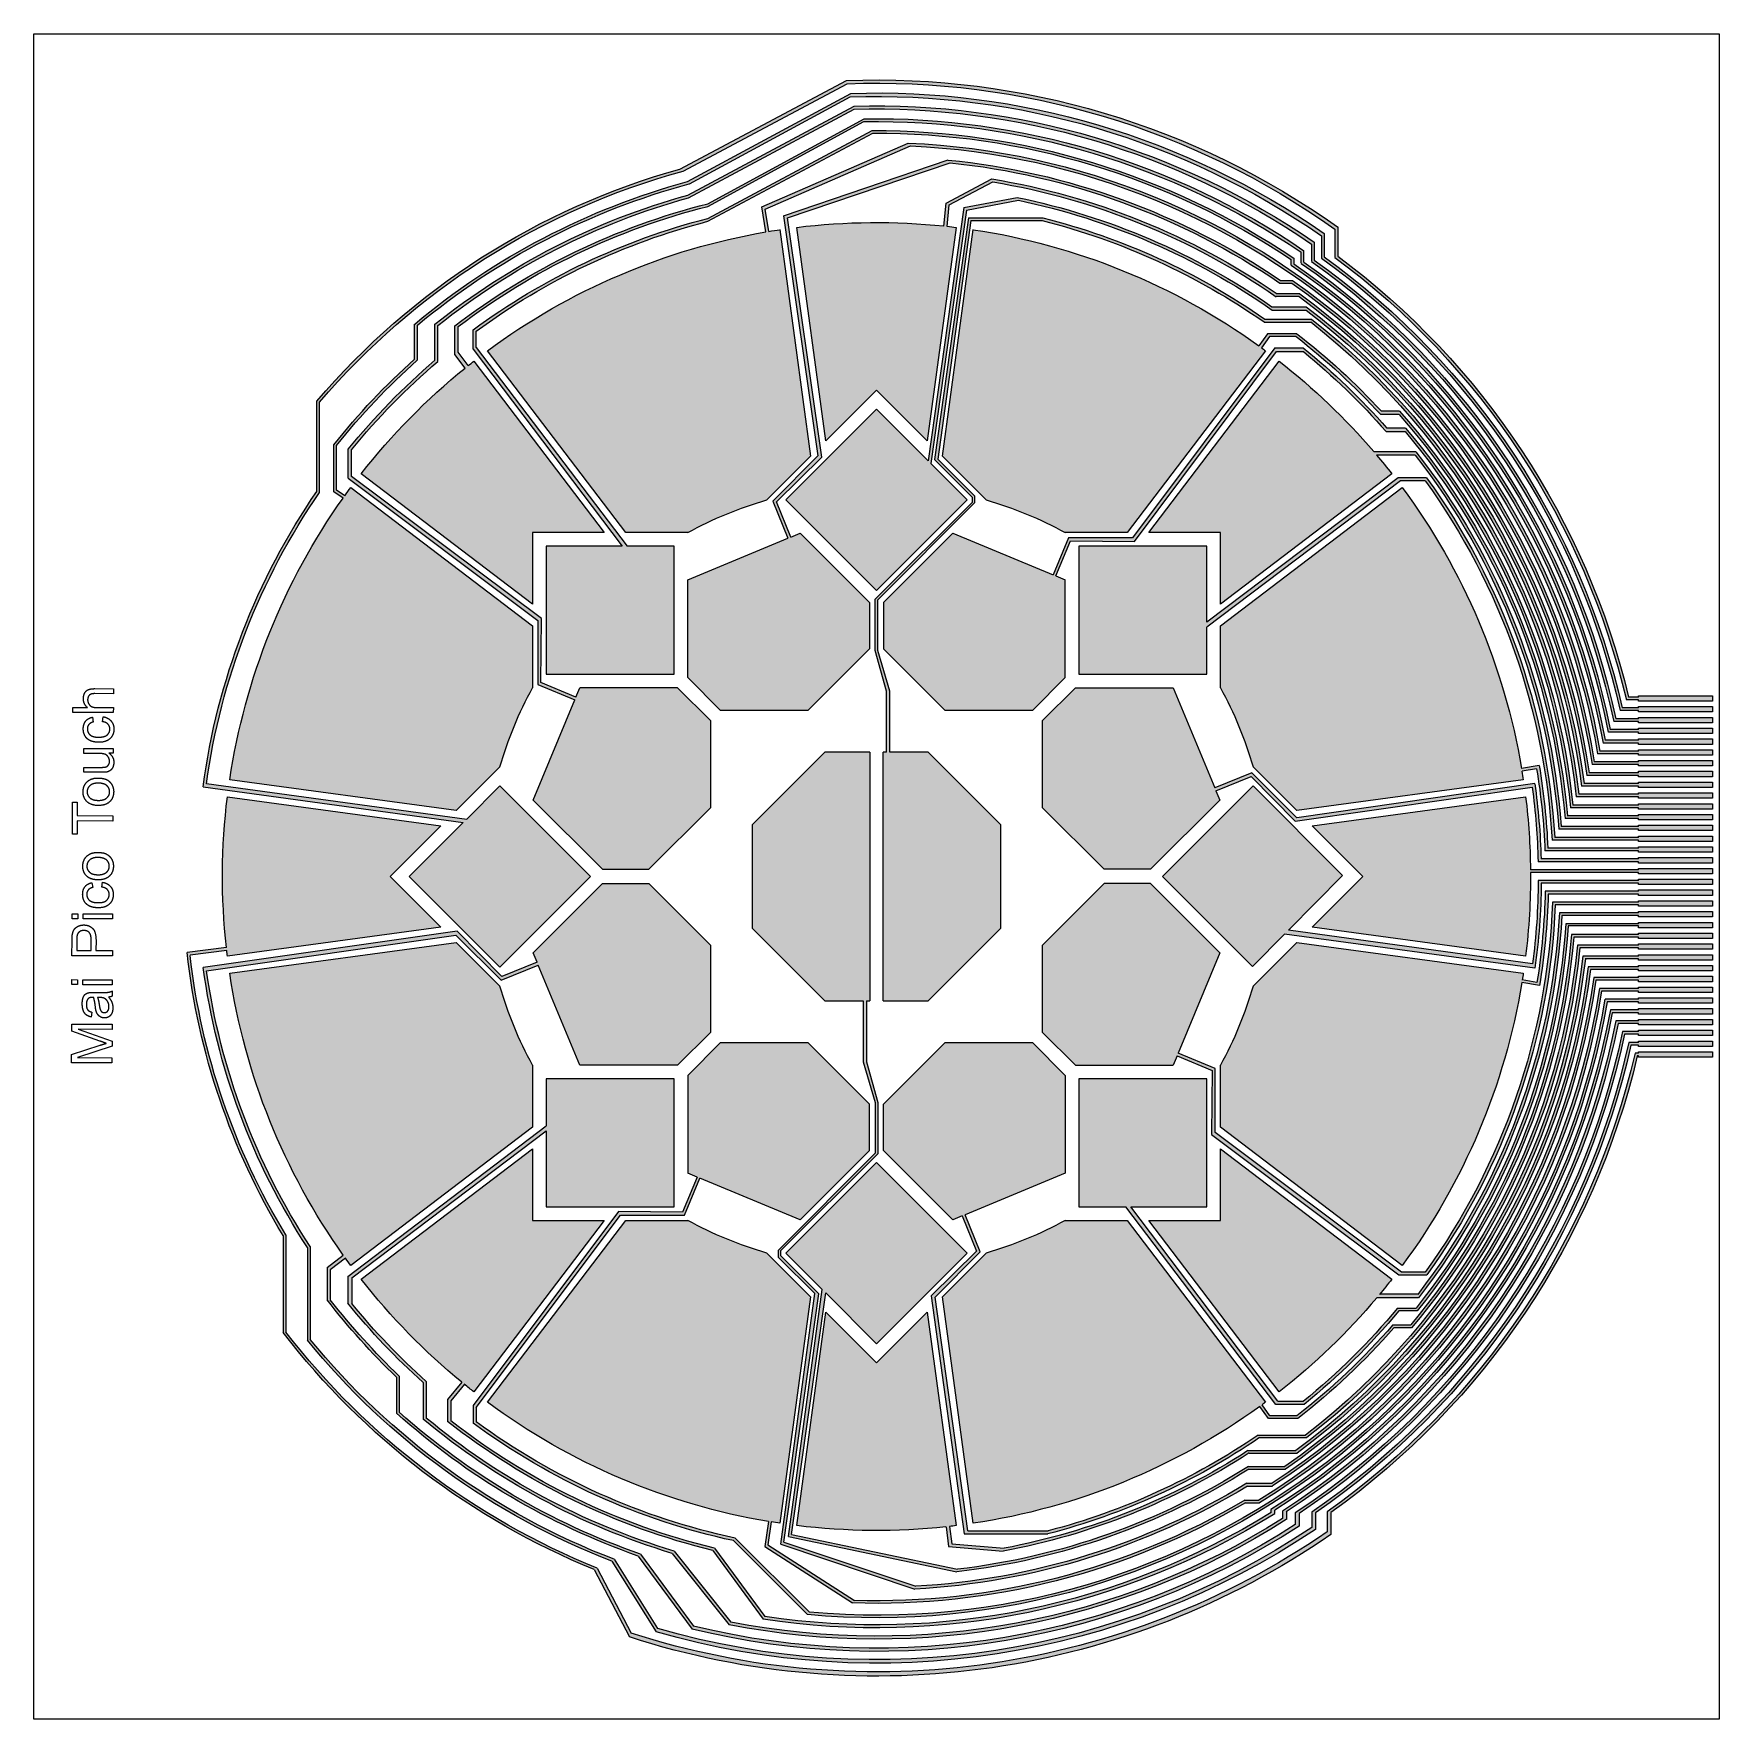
# Model space of a CAD drawing. Header units: millimetres. Extents: x -125 to 125, y -125 to 125.
import ezdxf

# ---------------------------------------------------------------- set-up
doc = ezdxf.new("R2010")
doc.units = ezdxf.units.MM
doc.header["$MEASUREMENT"] = 0
doc.layers.add('maimai_touch v53_Sketch1', color=7, linetype='Continuous')

msp = doc.modelspace()

# ---------------------------------------------------------------- hatches: boundary and pattern name
h = msp.add_hatch(color=256)
h.dxf.hatch_style = 1
h.paths.add_polyline_path([(69.13, 0.17), (55.86, 13.44), (42.43, 0), (55.77, -13.34), (60.51, -8.55), (97.66, -13.61, 0.032081), (98.6, -1), (113, -1), (113, -1.2), (124, -1.2), (124, -0.4), (113, -0.4), (113, -0.6), (98.15, -0.6, -0.031621), (97.29, -12.97), (61.09, -7.96)], flags=17)
h.paths.add_polyline_path([(77.97, 57.7), (51, 37.19), (51, 28, -0.054747), (55.86, 16.27), (62.36, 9.77), (95.93, 14.34, 0.003317), (95.74, 15.61), (97.91, 15.99, -0.030905), (99.14, 3.8), (113, 3.8), (113, 3.6), (124, 3.6), (124, 4.4), (113, 4.4), (113, 4.2), (99.57, 4.2, 0.031005), (98.29, 16.48), (95.67, 16.02, 0.118326)], flags=17)
h.paths.add_polyline_path([(97, 0.6), (113, 0.6), (113, 0.4), (124, 0.4), (124, 1.2), (113, 1.2), (113, 1), (97, 1, 0.027975), (96.28, 11.82), (64.61, 7.51), (72.13, 0), (64.61, -7.51), (96.28, -11.82, 0.032099)], flags=17)
h.paths.add_polyline_path([(95.71, -15.74), (98.34, -16.17, 0.034227), (99.62, -2.6), (113, -2.6), (113, -2.8), (124, -2.8), (124, -2), (113, -2), (113, -2.19), (99.19, -2.19, -0.034227), (97.96, -15.71), (95.78, -15.35, 0.002643), (95.93, -14.34), (62.36, -9.77), (55.86, -16.26, -0.054747), (51, -28), (51, -37.19), (77.97, -57.7, 0.119067)], flags=16)
h.paths.add_polyline_path([(44, 28), (29.51, 28), (24.63, 23.12), (24.63, 10.2), (33.76, 1.07), (40.66, 1.07), (50.91, 11.31), (50.33, 12.73), (55.55, 14.84), (62.09, 8.22), (97.26, 13.25, -0.028249), (98.13, 2.2), (113, 2.2), (113, 2), (124, 2), (124, 2.8), (113, 2.8), (113, 2.6), (98.57, 2.6, 0.028437), (97.64, 13.77), (62.34, 8.72), (55.67, 15.38), (50.16, 13.14)], flags=17)
h.paths.add_polyline_path([(74.2, -62.47), (80.41, -62.47, 0.152035), (101.66, -5.8), (113, -5.8), (113, -6), (124, -6), (124, -5.2), (113, -5.2), (113, -5.4), (101.28, -5.4, -0.152186), (80.29, -61.97), (74.62, -61.97, 0.007462), (76.44, -59.72), (51, -40.38), (51, -51), (40.38, -51), (59.72, -76.44, 0.051998)], flags=17)
h.paths.add_polyline_path([(49, -30), (30, -30), (30, -49), (36.96, -49), (59.24, -78.3), (63.41, -78.3, 0.049215), (77.49, -64.4), (80.2, -64.4, 0.152441), (102.59, -7.34), (113, -7.34), (113, -7.6), (124, -7.6), (124, -6.8), (113, -6.8), (113, -7), (102.24, -7, -0.152714), (80.03, -64), (77.28, -64, -0.049072), (63.32, -77.83), (59.53, -77.83), (37.7, -49), (49, -49)], flags=17)
h.paths.add_polyline_path([(50.91, -11.31), (40.66, -1.06), (33.76, -1.06), (24.63, -10.2), (24.63, -23.12), (29.51, -28), (44, -28), (44.59, -26.59), (49.77, -28.79), (49.71, -38.25), (77.48, -59.07), (81.63, -59.07, 0.147229), (100.67, -4.2), (113, -4.2), (113, -4.4), (124, -4.4), (124, -3.6), (113, -3.6), (113, -3.8), (100.27, -3.8, -0.147722), (81.4, -58.67), (77.85, -58.67), (50.24, -37.97), (50.24, -28.49), (44.75, -26.18)], flags=17)
h.paths.add_polyline_path([(37.19, -51), (28, -51, -0.054747), (16.26, -55.86), (9.77, -62.36), (14.34, -95.93, 0.120044), (56.85, -78.59), (58.12, -80.4), (62.48, -80.4, 0.048242), (76.73, -66.94), (79.36, -66.94, 0.154693), (103.42, -9), (113, -9), (113, -9.2), (124, -9.2), (124, -8.4), (113, -8.4), (113, -8.6), (103.08, -8.6, -0.154972), (79.23, -66.5), (76.58, -66.5, -0.048428), (62.36, -79.98), (58.36, -79.98), (57.18, -78.35, 0.001657), (57.7, -77.97)], flags=17)
h.paths.add_polyline_path([(28, -29.51), (23.12, -24.63), (10.2, -24.63), (1.06, -33.76), (1.06, -40.66), (11.31, -50.91), (12.73, -50.33), (14.83, -55.55), (8.11, -62.19), (13, -97.5), (25.41, -97.5, 0.08621), (56.8, -83.22), (63.81, -83.22, 0.206724), (104.33, -10.6), (113, -10.6), (113, -10.8), (124, -10.8), (124, -10), (113, -10), (113, -10.2), (103.96, -10.2, -0.207409), (63.63, -82.84), (56.61, -82.84, -0.085926), (25.46, -97.05), (13.55, -97.05), (8.68, -62.37), (15.38, -55.67), (13.13, -50.16), (28, -44)], flags=17)
h.paths.add_polyline_path([(13.44, -55.86), (0, -42.43), (-13.44, -55.86), (-8.06, -61.24), (-13.05, -97.91), (11.93, -103.13, 0.111924), (55.24, -87.9), (60.67, -87.9, 0.21239), (105.91, -13.8), (113, -13.8), (113, -14), (124, -14), (124, -13.2), (113, -13.2), (113, -13.4), (105.57, -13.4, -0.2129), (60.57, -87.5), (55.16, -87.5, -0.112036), (11.99, -102.74), (-12.59, -97.6), (-7.53, -61.76), (0, -69.3)], flags=17)
h.paths.add_polyline_path([(7.51, -64.61), (0, -72.12), (-7.51, -64.61), (-11.82, -96.28, 0.057222), (10.31, -96.45), (10.69, -99.39), (18.81, -100.07, 0.097354), (55.29, -85.51), (62.37, -85.51, 0.209244), (105.13, -12.2), (113, -12.2), (113, -12.4), (124, -12.4), (124, -11.6), (113, -11.6), (113, -11.8), (104.77, -11.8, -0.209988), (62.18, -85.15), (55.1, -85.15, -0.096925), (18.94, -99.64), (11.17, -98.98), (10.84, -96.39, 0.002552), (11.82, -96.28)], flags=17)
h.paths.add_polyline_path([(-9.77, -62.36), (-16.26, -55.86, -0.054747), (-28, -51), (-37.19, -51), (-57.7, -77.97, 0.118314), (-16.03, -95.67), (-16.58, -99.38), (-3.58, -107.75, 0.142301), (54.71, -92.9), (56.8, -92.9, 0.21976), (107.55, -17), (113, -17), (113, -17.2), (124, -17.2), (124, -16.4), (113, -16.4), (113, -16.6), (107.21, -16.6, -0.220299), (56.69, -92.5), (54.63, -92.5, -0.141947), (-3.28, -107.38), (-16.12, -99.11), (-15.62, -95.73, 0.003337), (-14.34, -95.93)], flags=16)
h.paths.add_polyline_path([(-30, -30), (-49, -30), (-49, -36.96), (-78.4, -59.31), (-78.4, -63.29, 0.040319), (-67.22, -75.05), (-67.22, -80.49, 0.100969), (-30.32, -100.39), (-21.84, -110.98, 0.192743), (60.79, -95.39), (60.79, -94.22, 0.203268), (109.98, -21.8), (113, -21.8), (113, -22), (124, -22), (124, -21.2), (113, -21.2), (113, -21.4), (109.67, -21.4, -0.205087), (60.2, -94.13), (60.2, -95.23, -0.191427), (-21.6, -110.58), (-30.02, -100.05, -0.100894), (-66.79, -80.32), (-66.79, -74.88, -0.039874), (-77.83, -63.32), (-77.83, -59.53), (-49, -37.7), (-49, -49), (-30, -49)], flags=16)
h.paths.add_polyline_path([(-40.38, -51), (-51, -51), (-51, -40.38), (-76.44, -59.72, 0.055227), (-61.51, -75), (-63.62, -77.59), (-63.62, -80.82, 0.107616), (-24.26, -99.95), (-16.82, -110.16, 0.179386), (59.05, -94.5), (59.05, -93.97, 0.209672), (109.13, -20.2), (113, -20.2), (113, -20.4), (124, -20.4), (124, -19.6), (113, -19.6), (113, -19.8), (108.85, -19.8, -0.211464), (58.51, -93.89), (58.51, -94.32, -0.178133), (-16.57, -109.75), (-24.03, -99.62, -0.10716), (-63.13, -80.72), (-63.13, -77.75), (-61.13, -75.31, 0.004663), (-59.72, -76.44)], flags=16)
h.paths.add_polyline_path([(-1.06, -33.76), (-10.2, -24.63), (-23.12, -24.63), (-28, -29.5), (-28, -44), (-26.59, -44.58), (-28.79, -49.77), (-38.25, -49.71), (-59.8, -78.45), (-59.8, -81.09, 0.106208), (-21.22, -98.5), (-10.23, -109.46, 0.391877), (108.35, -18.6), (113, -18.6), (113, -18.8), (124, -18.8), (124, -18), (113, -18), (113, -18.2), (108.05, -18.2, -0.39212), (-9.94, -109.12), (-20.96, -98.12, -0.106052), (-59.37, -80.89), (-59.37, -78.78), (-37.97, -50.24), (-28.49, -50.24), (-26.18, -44.75), (-11.31, -50.91), (-1.06, -40.66)], flags=16)
h.paths.add_polyline_path([(-51, -28, -0.054747), (-55.86, -16.26), (-62.36, -9.77), (-95.93, -14.34, 0.117844), (-79.08, -56.17), (-81.47, -58.01), (-81.47, -62.79, 0.037467), (-71.18, -74.24), (-71.18, -79.62, 0.098395), (-35.33, -100.79), (-27.35, -111.63, 0.207139), (62.67, -96.34), (62.67, -94.48, 0.196786), (110.94, -23.4), (113, -23.4), (113, -23.6), (124, -23.6), (124, -22.8), (113, -22.8), (113, -23), (110.64, -23, -0.198523), (62.11, -94.4), (62.11, -96.12, -0.206081), (-27.12, -111.18), (-34.99, -100.5, -0.098481), (-70.79, -79.46), (-70.79, -74.1, -0.037284), (-81.01, -62.76), (-81.01, -58.34), (-78.76, -56.61, 0.003453), (-77.97, -57.7), (-51, -37.19)], flags=16)
h.paths.add_polyline_path([(-24.63, -10.2), (-33.76, -1.06), (-40.66, -1.06), (-50.91, -11.31), (-50.33, -12.73), (-55.55, -14.83), (-62.2, -8.1), (-99.85, -13.49, 0.111312), (-84.4, -55.02), (-84.4, -68.79, 0.130256), (-39.26, -101.56), (-32.67, -112.01, 0.222477), (65.09, -96.83), (65.09, -94.39, 0.189025), (111.9, -25), (113, -25), (113, -25.2), (124, -25.2), (124, -24.4), (113, -24.4), (113, -24.6), (111.58, -24.6, -0.190618), (64.55, -94.28), (64.55, -96.56, -0.221647), (-32.46, -111.52), (-38.92, -101.27, -0.130384), (-84, -68.66), (-84, -54.88, -0.110209), (-99.36, -13.97), (-62.38, -8.68), (-55.67, -15.38), (-50.16, -13.13), (-44, -28), (-29.51, -28), (-24.63, -23.12)], flags=17)
h.paths.add_polyline_path([(-72.12, 0), (-64.61, 7.51), (-96.28, 11.82, 0.057766), (-96.43, -10.52), (-102.23, -11.28, 0.108995), (-88, -53.25), (-88, -67.63, 0.132931), (-41.88, -102.78), (-36.63, -112.79, 0.233681), (67.37, -97.59), (67.37, -94.34, 0.181751), (112.84, -26.6), (113, -26.6), (113, -26.8), (124, -26.8), (124, -26), (113, -26), (113, -26.2), (112.52, -26.2, -0.183292), (66.83, -94.23), (66.83, -97.2, -0.233068), (-36.39, -112.21), (-41.43, -102.58, -0.133273), (-87.61, -67.57), (-87.61, -53.16, -0.108187), (-101.81, -11.69), (-96.38, -10.98, 0.002174), (-96.28, -11.82), (-64.61, -7.51)])
h.paths.add_polyline_path([(-42.43, 0), (-55.86, 13.44), (-60.78, 8.52), (-99.39, 13.77, -0.117059), (-82.6, 56.97), (-82.6, 70.34, -0.150605), (-28.67, 104.63), (-4.35, 117.59, -0.164749), (68, 96.03), (68, 91.83, -0.177334), (111.22, 26.2), (113, 26.2), (113, 26), (124, 26), (124, 26.8), (113, 26.8), (113, 26.6), (111.53, 26.6, 0.17616), (68.4, 92.02), (68.4, 96.34, 0.165247), (-4.45, 118.07), (-29.15, 104.91, 0.150045), (-83, 70.48), (-83, 57.12, 0.118093), (-99.87, 13.32), (-61.31, 7.99), (-69.3, 0), (-55.86, -13.44)])
h.paths.add_polyline_path([(-24.63, 10.2), (-24.63, 23.12), (-29.51, 28), (-44, 28), (-44.58, 26.59), (-49.77, 28.79), (-49.71, 38.25), (-77.85, 59.34), (-77.85, 63.31, -0.045638), (-65.07, 76.38), (-65.07, 81.72, -0.10089), (-27.89, 100.67), (-3.33, 113.79, -0.159239), (64.5, 93.8), (64.5, 91.24, -0.189236), (109.34, 23), (113, 23), (113, 22.8), (124, 22.8), (124, 23.6), (113, 23.6), (113, 23.4), (109.65, 23.4, 0.187983), (64.9, 91.43), (64.9, 94.09, 0.159511), (-3.3, 114.25), (-27.98, 101.07, 0.101471), (-65.5, 81.9), (-65.5, 76.56, 0.045791), (-78.34, 63.36), (-78.37, 59.06), (-50.24, 37.97), (-50.24, 28.49), (-44.75, 26.18), (-50.91, 11.31), (-40.66, 1.07), (-33.76, 1.07)], flags=17)
h.paths.add_polyline_path([(-1, 18.43), (-7.64, 18.43), (-18.43, 7.64), (-18.43, -7.64), (-7.64, -18.43), (-2, -18.43), (-2, -27.5), (-0.2, -33.5), (-0.2, -41.02), (-14.53, -55.43), (-14.53, -56.49), (-9.15, -61.87), (-14.21, -99.03), (5.68, -105.68, 0.123916), (55.04, -90.4), (58.75, -90.4, 0.216063), (106.71, -15.4), (113, -15.4), (113, -15.6), (124, -15.6), (124, -14.8), (113, -14.8), (113, -15), (106.38, -15, -0.216565), (58.66, -90), (54.92, -90, -0.123796), (5.82, -105.27), (-13.75, -98.73), (-8.56, -61.89), (-14.17, -56.28), (-14.17, -55.49), (0.2, -41.12), (0.2, -33.5), (-1.5, -27.5), (-1.5, -18.43), (-1, -18.43)])
h.paths.add_polyline_path([(18.43, 7.64), (7.64, 18.43), (2, 18.43), (2, 27.5), (0.2, 33.5), (0.2, 41.02), (14.53, 55.43), (14.53, 56.46), (9.08, 61.91), (13.97, 97.29), (24.58, 97.29, -0.090884), (57.48, 82.24), (64.4, 82.24, -0.200956), (103.79, 11.8), (113, 11.8), (113, 11.6), (124, 11.6), (124, 12.4), (113, 12.4), (113, 12.2), (104.16, 12.2, 0.200516), (64.51, 82.68), (57.59, 82.68, 0.090468), (24.69, 97.69), (13.66, 97.69), (8.61, 61.83), (14.17, 56.28), (14.17, 55.49), (-0.2, 41.12), (-0.2, 33.5), (1.5, 27.5), (1.5, 18.43), (1, 18.43), (1, -18.43), (7.64, -18.43), (18.43, -7.64)])
h.paths.add_polyline_path([(-59.72, 76.44, 0.002741), (-60.55, 75.78), (-62.05, 77.77), (-62.05, 81.56, -0.101332), (-25, 99.38), (-1.87, 111.96, -0.154787), (63, 92.58), (63, 90.95, -0.194998), (108.55, 21.4), (113, 21.4), (113, 21.2), (124, 21.2), (124, 22), (113, 22), (113, 21.8), (108.82, 21.8, 0.193634), (63.4, 91.1), (63.4, 92.82, 0.155089), (-1.82, 112.39), (-25, 99.77, 0.102373), (-62.54, 81.66), (-62.54, 77.43), (-61.02, 75.41, 0.05688), (-76.44, 59.72), (-51, 40.38), (-51, 51), (-40.38, 51)], flags=16)
h.paths.add_polyline_path([(-51, 37.19), (-77.97, 57.7, 0.003939), (-78.87, 56.46), (-80.1, 57.29), (-80.1, 63.92, -0.04263), (-68.1, 76.58), (-68.1, 81.78, -0.10803), (-27.76, 102.73), (-3.91, 115.64, -0.161579), (66, 95.03), (66, 91.73, -0.183945), (110.29, 24.6), (113, 24.6), (113, 24.4), (124, 24.4), (124, 25.2), (113, 25.2), (113, 25), (110.59, 25, 0.182693), (66.4, 91.9), (66.4, 95.37, 0.161689), (-3.83, 116.14), (-28.01, 103.07, 0.108147), (-68.5, 81.94), (-68.5, 76.73, 0.042552), (-80.5, 64.02), (-80.5, 57.04), (-79.12, 56.12, 0.117695), (-95.93, 14.34), (-62.36, 9.77), (-55.86, 16.26, -0.054747), (-51, 28)], flags=17)
h.paths.add_polyline_path([(-30, 49), (-36.96, 49), (-59.37, 78.47), (-59.37, 80.9, -0.095614), (-25, 97.18), (-0.55, 110.26, -0.150301), (61.5, 91.51), (61.5, 90.69, -0.200936), (107.77, 19.8), (113, 19.8), (113, 19.6), (124, 19.6), (124, 20.4), (113, 20.4), (113, 20.2), (108.07, 20.2, 0.199572), (61.9, 90.86), (61.9, 91.7, 0.151059), (-0.65, 110.63), (-25, 97.61, 0.096517), (-59.82, 81.08), (-59.82, 78.21), (-37.7, 49), (-49, 49), (-49, 30), (-30, 30)], flags=16)
h.paths.add_polyline_path([(-1.06, 40.66), (-11.31, 50.91), (-12.73, 50.33), (-14.83, 55.55), (-8.11, 62.2), (-13.18, 97.69), (10.93, 105.86, -0.124212), (59.84, 88), (61.62, 88, -0.203949), (106.14, 16.6), (113, 16.6), (113, 16.4), (124, 16.4), (124, 17.2), (113, 17.2), (113, 17), (106.46, 17, 0.203478), (61.72, 88.4), (59.94, 88.4, 0.124639), (10.65, 106.27), (-13.77, 98), (-8.68, 62.38), (-15.38, 55.68), (-13.13, 50.16), (-28, 44), (-28, 29.51), (-23.12, 24.63), (-10.2, 24.63), (-1.06, 33.76)], flags=16)
h.paths.add_polyline_path([(-9.77, 62.36), (-14.34, 95.94, 0.004222), (-15.96, 95.68), (-16.5, 98.98), (5.06, 108.37, -0.352507), (106.95, 18.2), (113, 18.2), (113, 18), (124, 18), (124, 18.8), (113, 18.8), (113, 18.6), (107.29, 18.6, 0.352556), (4.72, 108.79), (-17.01, 99.31), (-16.4, 95.6, 0.117313), (-57.7, 77.98), (-37.19, 51), (-28, 51, -0.054747), (-16.26, 55.86)], flags=16)
h.paths.add_polyline_path([(28, 44), (26.59, 44.59), (28.79, 49.77), (38.25, 49.71), (59.34, 77.85), (63.31, 77.85, -0.042581), (75.58, 66), (78.39, 66, -0.155167), (102.12, 8.6), (113, 8.6), (113, 8.4), (124, 8.4), (124, 9.2), (113, 9.2), (113, 9), (102.46, 9, 0.155081), (78.47, 66.5), (75.7, 66.5, 0.042772), (63.28, 78.41), (59.09, 78.41), (37.97, 50.24), (28.49, 50.24), (26.18, 44.76), (11.31, 50.91), (1.06, 40.66), (1.06, 33.76), (10.2, 24.63), (23.12, 24.63), (28, 29.51)], flags=17)
h.paths.add_polyline_path([(77.73, 58.66), (81.41, 58.66, -0.143618), (100.2, 5.4), (113, 5.4), (113, 5.2), (124, 5.2), (124, 6), (113, 6), (113, 5.8), (100.59, 5.8, 0.143321), (81.59, 59.12), (77.35, 59.12), (49, 37.7), (49, 49), (30, 49), (30, 30), (49, 30), (49, 36.96)], flags=17)
h.paths.add_polyline_path([(76.44, 59.72, 0.00922), (74.18, 62.5), (79.88, 62.5, -0.149821), (101.18, 7), (113, 7), (113, 6.8), (124, 6.8), (124, 7.6), (113, 7.6), (113, 7.4), (101.55, 7.4, 0.149735), (79.99, 63.01), (73.75, 63.01, 0.050169), (59.72, 76.44), (40.38, 51), (51, 51), (51, 40.38)], flags=17)
h.paths.add_polyline_path([(57.7, 77.98, 0.001886), (57.11, 78.41), (58.31, 80.09), (62.22, 80.09, -0.042222), (74.79, 68.5), (77.51, 68.5, -0.15754), (102.93, 10.2), (113, 10.2), (113, 10), (124, 10), (124, 10.8), (113, 10.8), (113, 10.6), (103.27, 10.6, 0.157465), (77.57, 69), (74.88, 69, 0.041826), (62.35, 80.5), (58, 80.5), (56.69, 78.71, 0.119522), (14.34, 95.94), (9.77, 62.36), (16.26, 55.86, -0.054747), (28, 51), (37.19, 51)], flags=17)
h.paths.add_polyline_path([(13.44, 55.86), (8.06, 61.24), (13.36, 98.84), (21.04, 100.29, -0.101125), (58.7, 84), (63.72, 84, -0.201247), (104.58, 13.4), (113, 13.4), (113, 13.2), (124, 13.2), (124, 14), (113, 14), (113, 13.8), (104.93, 13.8, 0.201112), (63.73, 84.5), (58.65, 84.5, 0.10092), (20.88, 100.72), (12.95, 99.22), (7.65, 61.64), (0, 69.3), (-13.44, 55.86), (0, 42.43)], flags=16)
h.paths.add_polyline_path([(11.82, 96.28, 0.003454), (10.49, 96.43), (10.8, 99.61), (17.26, 103.02, -0.109841), (59.3, 86), (62.68, 86, -0.202593), (105.36, 15), (113, 15), (113, 14.8), (124, 14.8), (124, 15.6), (113, 15.6), (113, 15.4), (105.69, 15.4, 0.202107), (62.79, 86.4), (59.43, 86.4, 0.110074), (17.12, 103.46), (10.34, 99.88), (10.01, 96.48, 0.056441), (-11.82, 96.28), (-7.51, 64.61), (0, 72.13), (7.51, 64.61)], flags=16)

# ---------------------------------------------------------------- linework, layer by layer
msp.add_lwpolyline([(-125, 125), (125, 125), (125, -125), (-125, -125)], close=True)
at = {"layer": 'maimai_touch v53_Sketch1'}
for p, q in [((-29.15, 104.91), (-4.45, 118.07)), ((-28.67, 104.63), (-4.35, 117.59)), ((-28.01, 103.07), (-3.83, 116.14)), ((-27.76, 102.73), (-3.91, 115.64)), ((-27.98, 101.07), (-3.3, 114.25)), ((-27.89, 100.67), (-3.33, 113.79)), ((-25, 99.77), (-1.82, 112.39)), ((-25, 99.38), (-1.87, 111.96)), ((-25, 97.61), (-0.65, 110.63)), ((-25, 97.18), (-0.55, 110.26)), ((-17.01, 99.31), (4.72, 108.79)), ((-16.5, 98.98), (5.06, 108.37)), ((-13.77, 98), (10.65, 106.27)), ((-13.18, 97.69), (10.93, 105.86)), ((10.34, 99.88), (17.12, 103.46)), ((10.8, 99.61), (17.26, 103.02)), ((12.95, 99.22), (20.88, 100.72)), ((13.36, 98.84), (21.04, 100.29)), ((-16.4, 95.6), (-17.01, 99.31)), ((-15.96, 95.68), (-16.5, 98.98)), ((-13.77, 98), (-8.68, 62.38)), ((-8.11, 62.2), (-13.18, 97.69)), ((12.95, 99.22), (7.65, 61.64)), ((13.36, 98.84), (8.06, 61.24)), ((13.66, 97.69), (8.61, 61.83)), ((10.01, 96.48), (10.34, 99.88)), ((10.49, 96.43), (10.8, 99.61)), ((13.66, 97.69), (24.69, 97.69)), ((-14.34, 95.94), (-9.77, 62.36)), ((-7.51, 64.61), (-11.82, 96.28)), ((11.82, 96.28), (7.51, 64.61)), ((13.97, 97.29), (9.08, 61.91)), ((9.77, 62.36), (14.34, 95.94)), ((13.97, 97.29), (24.58, 97.29)), ((66, 95.03), (66, 91.73)), ((66.4, 95.37), (66.4, 91.9)), ((68, 96.03), (68, 91.83)), ((68.4, 96.34), (68.4, 92.02)), ((63, 90.95), (63, 92.58)), ((63.4, 91.1), (63.4, 92.82)), ((64.5, 93.8), (64.5, 91.24)), ((64.9, 94.09), (64.9, 91.43)), ((61.5, 90.69), (61.5, 91.51)), ((61.9, 91.7), (61.9, 90.86)), ((59.84, 88), (61.62, 88)), ((59.94, 88.4), (61.72, 88.4)), ((62.68, 86), (59.3, 86)), ((62.79, 86.4), (59.43, 86.4)), ((57.59, 82.68), (64.51, 82.68)), ((58.65, 84.5), (63.73, 84.5)), ((58.7, 84), (63.72, 84)), ((-68.5, 76.73), (-68.5, 81.94)), ((-68.1, 76.58), (-68.1, 81.78)), ((-65.5, 76.56), (-65.5, 81.9)), ((-65.07, 76.38), (-65.07, 81.72)), ((-62.54, 77.43), (-62.54, 81.66)), ((-62.05, 77.77), (-62.05, 81.56)), ((-59.82, 78.21), (-59.82, 81.08)), ((-59.37, 78.47), (-59.37, 80.9)), ((58, 80.5), (56.69, 78.71)), ((58.31, 80.09), (57.11, 78.41)), ((57.48, 82.24), (64.4, 82.24)), ((62.35, 80.5), (58, 80.5)), ((62.22, 80.09), (58.31, 80.09)), ((-60.55, 75.78), (-62.05, 77.77)), ((-59.82, 78.21), (-37.7, 49)), ((-59.37, 78.47), (-36.96, 49)), ((-37.19, 51), (-57.7, 77.98)), ((57.7, 77.98), (37.19, 51)), ((59.09, 78.41), (37.97, 50.24)), ((38.25, 49.71), (59.34, 77.85)), ((59.09, 78.41), (63.28, 78.41)), ((59.34, 77.85), (63.31, 77.85)), ((-61.02, 75.41), (-62.54, 77.43)), ((-59.72, 76.44), (-40.38, 51)), ((40.38, 51), (59.72, 76.44)), ((-83, 57.12), (-83, 70.48)), ((-82.6, 56.97), (-82.6, 70.34)), ((0, 72.13), (-7.51, 64.61)), ((7.51, 64.61), (0, 72.13)), ((0, 69.3), (-13.44, 55.86)), ((7.65, 61.64), (0, 69.3)), ((77.51, 68.5), (74.79, 68.5)), ((77.57, 69), (74.88, 69)), ((75.58, 66), (78.39, 66)), ((78.47, 66.5), (75.7, 66.5)), ((-80.5, 57.04), (-80.5, 64.02)), ((-80.1, 57.29), (-80.1, 63.92)), ((-78.37, 59.06), (-78.34, 63.36)), ((-77.85, 59.34), (-77.85, 63.31)), ((79.99, 63.01), (73.75, 63.01)), ((-9.77, 62.36), (-16.26, 55.86)), ((-8.68, 62.38), (-15.38, 55.68)), ((-14.83, 55.55), (-8.11, 62.2)), ((13.44, 55.86), (8.06, 61.24)), ((14.17, 56.28), (8.61, 61.83)), ((14.53, 56.46), (9.08, 61.91)), ((16.26, 55.86), (9.77, 62.36)), ((79.88, 62.5), (74.18, 62.5)), ((-78.37, 59.06), (-50.24, 37.97)), ((-77.97, 57.7), (-51, 37.19)), ((-49.71, 38.25), (-77.85, 59.34)), ((-51, 40.38), (-76.44, 59.72)), ((77.35, 59.12), (49, 37.7)), ((77.73, 58.66), (49, 36.96)), ((76.44, 59.72), (51, 40.38)), ((51, 37.19), (77.97, 57.7)), ((81.59, 59.12), (77.35, 59.12)), ((81.41, 58.66), (77.73, 58.66)), ((-79.12, 56.12), (-80.5, 57.04)), ((-78.87, 56.46), (-80.1, 57.29)), ((-15.38, 55.68), (-13.13, 50.16)), ((-12.73, 50.33), (-14.83, 55.55)), ((-13.44, 55.86), (0, 42.43)), ((-0.2, 41.12), (14.17, 55.49)), ((0, 42.43), (13.44, 55.86)), ((0.2, 41.02), (14.53, 55.43)), ((14.17, 56.28), (14.17, 55.49)), ((14.53, 56.46), (14.53, 55.43)), ((-40.38, 51), (-51, 51)), ((-51, 51), (-51, 40.38)), ((-28, 51), (-37.19, 51)), ((-28, 44), (-13.13, 50.16)), ((-12.73, 50.33), (-11.31, 50.91)), ((-1.06, 40.66), (-11.31, 50.91)), ((1.06, 40.66), (11.31, 50.91)), ((11.31, 50.91), (26.18, 44.76)), ((28.49, 50.24), (26.18, 44.76)), ((37.19, 51), (28, 51)), ((37.97, 50.24), (28.49, 50.24)), ((51, 51), (40.38, 51)), ((51, 40.38), (51, 51)), ((-37.7, 49), (-49, 49)), ((-49, 49), (-49, 30)), ((-30, 49), (-36.96, 49)), ((-30, 30), (-30, 49)), ((26.59, 44.59), (28.79, 49.77)), ((28.79, 49.77), (38.25, 49.71)), ((49, 49), (30, 49)), ((30, 49), (30, 30)), ((49, 37.7), (49, 49)), ((-28, 29.51), (-28, 44)), ((26.59, 44.59), (28, 44)), ((28, 29.51), (28, 44)), ((-1.06, 40.66), (-1.06, 33.76)), ((-0.2, 33.5), (-0.2, 41.12)), ((0.2, 33.5), (0.2, 41.02)), ((1.06, 40.66), (1.06, 33.76)), ((-50.24, 37.97), (-50.24, 28.49)), ((-49.77, 28.79), (-49.71, 38.25)), ((-51, 37.19), (-51, 28)), ((49, 30), (49, 36.96)), ((51, 28), (51, 37.19)), ((-1.06, 33.76), (-10.2, 24.63)), ((1.5, 27.5), (-0.2, 33.5)), ((2, 27.5), (0.2, 33.5)), ((10.2, 24.63), (1.06, 33.76)), ((-49, 30), (-30, 30)), ((30, 30), (49, 30)), ((-115.94, 27.86), (-113.18, 27.85)), ((-113.18, 27.85), (-113.18, 27.11)), ((-50.24, 28.49), (-44.75, 26.18)), ((-44.58, 26.59), (-49.77, 28.79)), ((-44.58, 26.59), (-44, 28)), ((-29.51, 28), (-44, 28)), ((-29.51, 28), (-24.63, 23.12)), ((-28, 29.51), (-23.12, 24.63)), ((1.5, 18.43), (1.5, 27.5)), ((2, 18.43), (2, 27.5)), ((28, 29.51), (23.12, 24.63)), ((29.51, 28), (24.63, 23.12)), ((29.51, 28), (44, 28)), ((44, 28), (50.16, 13.14)), ((-119.2, 24.33), (-119.19, 25.07)), ((-119.19, 25.07), (-117.04, 25.06)), ((-113.18, 27.11), (-115.94, 27.12)), ((-115.57, 25.06), (-113.19, 25.05)), ((-113.19, 25.05), (-113.2, 24.31)), ((-50.91, 11.31), (-44.75, 26.18)), ((113, 26.2), (111.22, 26.2)), ((113, 26.6), (111.53, 26.6)), ((113, 26.8), (124, 26.8)), ((113, 26.6), (113, 26.8)), ((113, 26), (113, 26.2)), ((124, 26), (113, 26)), ((113, 25.2), (124, 25.2)), ((113, 25), (113, 25.2)), ((124, 26.8), (124, 26)), ((124, 25.2), (124, 24.4)), ((-113.2, 24.31), (-119.2, 24.33)), ((-116.27, 23.62), (-116.16, 22.91)), ((-114.79, 22.96), (-114.7, 23.69)), ((-24.63, 23.12), (-24.63, 10.2)), ((-10.2, 24.63), (-23.12, 24.63)), ((23.12, 24.63), (10.2, 24.63)), ((24.63, 10.2), (24.63, 23.12)), ((113, 23), (109.34, 23)), ((113, 23.4), (109.65, 23.4)), ((113, 24.6), (110.29, 24.6)), ((113, 25), (110.59, 25)), ((113, 24.4), (113, 24.6)), ((124, 24.4), (113, 24.4)), ((113, 23.6), (124, 23.6)), ((113, 23.4), (113, 23.6)), ((113, 22.8), (113, 23)), ((124, 22.8), (113, 22.8)), ((124, 23.6), (124, 22.8)), ((113, 20.2), (108.07, 20.2)), ((113, 21.4), (108.55, 21.4)), ((113, 21.8), (108.82, 21.8)), ((113, 22), (124, 22)), ((113, 21.8), (113, 22)), ((113, 21.2), (113, 21.4)), ((124, 21.2), (113, 21.2)), ((113, 20.4), (124, 20.4)), ((113, 20.2), (113, 20.4)), ((124, 22), (124, 21.2)), ((124, 20.4), (124, 19.6)), ((-117.56, 18.98), (-113.22, 18.97)), ((-117.56, 18.25), (-117.56, 18.98)), ((-115.24, 18.24), (-117.56, 18.25)), ((-113.22, 18.31), (-113.86, 18.31)), ((-113.22, 18.97), (-113.22, 18.31)), ((-7.64, 18.43), (-18.43, 7.64)), ((-1, 18.43), (-7.64, 18.43)), ((-1, 18.43), (-1, -18.43)), ((1, -18.43), (1, 18.43)), ((1.5, 18.43), (1, 18.43)), ((7.64, 18.43), (2, 18.43)), ((18.43, 7.64), (7.64, 18.43)), ((113, 18.2), (106.95, 18.2)), ((113, 18.6), (107.29, 18.6)), ((113, 19.8), (107.77, 19.8)), ((113, 19.6), (113, 19.8)), ((124, 19.6), (113, 19.6)), ((113, 18.8), (124, 18.8)), ((113, 18.6), (113, 18.8)), ((113, 18), (113, 18.2)), ((124, 18), (113, 18)), ((124, 18.8), (124, 18)), ((-117.57, 15.46), (-117.57, 16.19)), ((-117.57, 16.19), (-115.16, 16.19)), ((-114.88, 15.45), (-117.57, 15.46)), ((-55.86, 16.26), (-62.36, 9.77)), ((55.67, 15.38), (50.16, 13.14)), ((62.34, 8.72), (55.67, 15.38)), ((62.36, 9.77), (55.86, 16.27)), ((98.29, 16.48), (95.67, 16.02)), ((97.91, 15.99), (95.74, 15.61)), ((113, 15.4), (105.69, 15.4)), ((113, 16.6), (106.14, 16.6)), ((113, 17), (106.46, 17)), ((113, 17.2), (124, 17.2)), ((113, 17), (113, 17.2)), ((113, 16.4), (113, 16.6)), ((124, 16.4), (113, 16.4)), ((113, 15.6), (124, 15.6)), ((113, 15.4), (113, 15.6)), ((124, 17.2), (124, 16.4)), ((124, 15.6), (124, 14.8)), ((-99.87, 13.32), (-61.31, 7.99)), ((-99.39, 13.77), (-60.78, 8.52)), ((-62.36, 9.77), (-95.93, 14.34)), ((-55.86, 13.44), (-60.78, 8.52)), ((-42.43, 0), (-55.86, 13.44)), ((55.86, 13.44), (42.43, 0)), ((50.33, 12.73), (55.55, 14.84)), ((50.33, 12.73), (50.91, 11.31)), ((55.55, 14.84), (62.09, 8.22)), ((69.13, 0.17), (55.86, 13.44)), ((62.09, 8.22), (97.26, 13.25)), ((97.64, 13.77), (62.34, 8.72)), ((95.93, 14.34), (62.36, 9.77)), ((113, 13.4), (104.58, 13.4)), ((113, 13.8), (104.93, 13.8)), ((113, 15), (105.36, 15)), ((113, 14.8), (113, 15)), ((124, 14.8), (113, 14.8)), ((113, 14), (124, 14)), ((113, 13.8), (113, 14)), ((113, 13.2), (113, 13.4)), ((124, 13.2), (113, 13.2)), ((124, 14), (124, 13.2)), ((-119.26, 6.27), (-119.24, 11.03)), ((-119.24, 11.03), (-118.54, 11.03)), ((-118.54, 11.03), (-118.54, 9.04)), ((-96.28, 11.82), (-64.61, 7.51)), ((-40.66, 1.07), (-50.91, 11.31)), ((-24.63, 10.2), (-33.76, 1.07)), ((33.76, 1.07), (24.63, 10.2)), ((40.66, 1.07), (50.91, 11.31)), ((64.61, 7.51), (96.28, 11.82)), ((113, 10.2), (102.93, 10.2)), ((113, 10.6), (103.27, 10.6)), ((113, 11.8), (103.79, 11.8)), ((113, 12.2), (104.16, 12.2)), ((113, 12.4), (124, 12.4)), ((113, 12.2), (113, 12.4)), ((113, 11.6), (113, 11.8)), ((124, 11.6), (113, 11.6)), ((113, 10.8), (124, 10.8)), ((113, 10.6), (113, 10.8)), ((113, 10), (113, 10.2)), ((124, 10), (113, 10)), ((124, 12.4), (124, 11.6)), ((124, 10.8), (124, 10)), ((-113.25, 8.23), (-118.55, 8.25)), ((-118.55, 8.25), (-118.55, 6.27)), ((-118.54, 9.04), (-113.25, 9.02)), ((-113.25, 9.02), (-113.25, 8.23)), ((-64.61, 7.51), (-72.12, 0)), ((-61.31, 7.99), (-69.3, 0)), ((-18.43, 7.64), (-18.43, -7.64)), ((18.43, -7.64), (18.43, 7.64)), ((72.13, 0), (64.61, 7.51)), ((113, 8.6), (102.12, 8.6)), ((113, 9), (102.46, 9)), ((113, 9.2), (124, 9.2)), ((113, 9), (113, 9.2)), ((113, 8.4), (113, 8.6)), ((124, 8.4), (113, 8.4)), ((113, 7.6), (124, 7.6)), ((113, 7.4), (113, 7.6)), ((124, 9.2), (124, 8.4)), ((124, 7.6), (124, 6.8)), ((-118.55, 6.27), (-119.26, 6.27)), ((113, 5.4), (100.2, 5.4)), ((113, 5.8), (100.59, 5.8)), ((113, 7), (101.18, 7)), ((113, 7.4), (101.55, 7.4)), ((113, 6.8), (113, 7)), ((124, 6.8), (113, 6.8)), ((113, 6), (124, 6)), ((113, 5.8), (113, 6)), ((113, 5.2), (113, 5.4)), ((124, 5.2), (113, 5.2)), ((124, 6), (124, 5.2)), ((113, 2.6), (98.57, 2.6)), ((113, 3.8), (99.14, 3.8)), ((113, 4.2), (99.57, 4.2)), ((113, 4.4), (124, 4.4)), ((113, 4.2), (113, 4.4)), ((113, 3.6), (113, 3.8)), ((124, 3.6), (113, 3.6)), ((113, 2.8), (124, 2.8)), ((113, 2.6), (113, 2.8)), ((124, 4.4), (124, 3.6)), ((124, 2.8), (124, 2)), ((-72.12, 0), (-64.61, -7.51)), ((-69.3, 0), (-55.86, -13.44)), ((-55.86, -13.44), (-42.43, 0)), ((-40.66, 1.07), (-33.76, 1.07)), ((40.66, 1.07), (33.76, 1.07)), ((42.43, 0), (55.77, -13.34)), ((61.09, -7.96), (69.13, 0.17)), ((64.61, -7.51), (72.13, 0)), ((113, 1), (97, 1)), ((113, 0.6), (97, 0.6)), ((113, 2.2), (98.13, 2.2)), ((113, 2), (113, 2.2)), ((124, 2), (113, 2)), ((113, 1.2), (124, 1.2)), ((113, 1), (113, 1.2)), ((113, 0.4), (113, 0.6)), ((124, 0.4), (113, 0.4)), ((124, 1.2), (124, 0.4)), ((-116.36, -0.92), (-116.25, -1.64)), ((-114.88, -1.58), (-114.79, -0.86)), ((-40.66, -1.06), (-50.91, -11.31)), ((-40.66, -1.06), (-33.76, -1.06)), ((-33.76, -1.06), (-24.63, -10.2)), ((24.63, -10.2), (33.76, -1.06)), ((40.66, -1.06), (33.76, -1.06)), ((40.66, -1.06), (50.91, -11.31)), ((113, -0.6), (98.15, -0.6)), ((113, -1), (98.6, -1)), ((113, -2.19), (99.19, -2.19)), ((113, -0.4), (124, -0.4)), ((113, -0.6), (113, -0.4)), ((113, -1.2), (113, -1)), ((124, -1.2), (113, -1.2)), ((113, -2), (124, -2)), ((113, -2.19), (113, -2)), ((124, -0.4), (124, -1.2)), ((124, -2), (124, -2.8)), ((113, -2.6), (99.62, -2.6)), ((113, -3.8), (100.27, -3.8)), ((113, -4.2), (100.67, -4.2)), ((113, -2.8), (113, -2.6)), ((124, -2.8), (113, -2.8)), ((113, -3.6), (124, -3.6)), ((113, -3.8), (113, -3.6)), ((113, -4.4), (113, -4.2)), ((124, -4.4), (113, -4.4)), ((124, -3.6), (124, -4.4)), ((-119.31, -6.26), (-119.31, -5.52)), ((-119.31, -5.52), (-118.46, -5.53)), ((-118.46, -6.26), (-119.31, -6.26)), ((-118.46, -5.53), (-118.46, -6.26)), ((-117.66, -6.27), (-117.65, -5.53)), ((-113.31, -6.28), (-117.66, -6.27)), ((-117.65, -5.53), (-113.31, -5.55)), ((-113.31, -5.55), (-113.31, -6.28)), ((113, -5.4), (101.28, -5.4)), ((113, -5.8), (101.66, -5.8)), ((113, -7), (102.24, -7)), ((113, -7.34), (102.59, -7.34)), ((113, -5.2), (124, -5.2)), ((113, -5.4), (113, -5.2)), ((113, -6), (113, -5.8)), ((124, -6), (113, -6)), ((113, -6.8), (124, -6.8)), ((113, -7), (113, -6.8)), ((113, -7.6), (113, -7.34)), ((124, -5.2), (124, -6)), ((124, -6.8), (124, -7.6)), ((-119.33, -11.76), (-119.32, -9.5)), ((-118.61, -9.43), (-118.62, -10.97)), ((-116.47, -10.98), (-116.47, -9.43)), ((-115.76, -9.44), (-115.77, -10.98)), ((-62.2, -8.1), (-99.85, -13.49)), ((-99.36, -13.97), (-62.38, -8.68)), ((-64.61, -7.51), (-96.28, -11.82)), ((-95.93, -14.34), (-62.36, -9.77)), ((-62.38, -8.68), (-55.67, -15.38)), ((-62.36, -9.77), (-55.86, -16.26)), ((-55.55, -14.83), (-62.2, -8.1)), ((-18.43, -7.64), (-7.64, -18.43)), ((7.64, -18.43), (18.43, -7.64)), ((55.77, -13.34), (60.51, -8.55)), ((55.86, -16.26), (62.36, -9.77)), ((97.66, -13.61), (60.51, -8.55)), ((97.29, -12.97), (61.09, -7.96)), ((62.36, -9.77), (95.93, -14.34)), ((96.28, -11.82), (64.61, -7.51)), ((113, -8.6), (103.08, -8.6)), ((113, -9), (103.42, -9)), ((124, -7.6), (113, -7.6)), ((113, -8.4), (124, -8.4)), ((113, -8.6), (113, -8.4)), ((113, -9.2), (113, -9)), ((124, -9.2), (113, -9.2)), ((113, -10), (124, -10)), ((113, -10.2), (113, -10)), ((124, -8.4), (124, -9.2)), ((124, -10), (124, -10.8)), ((-113.33, -11.78), (-119.33, -11.76)), ((-118.62, -10.97), (-116.47, -10.98)), ((-115.77, -10.98), (-113.33, -10.99)), ((-113.33, -10.99), (-113.33, -11.78)), ((-96.43, -10.52), (-102.23, -11.28)), ((-96.38, -10.98), (-101.81, -11.69)), ((-50.33, -12.73), (-50.91, -11.31)), ((-24.63, -10.2), (-24.63, -23.12)), ((24.63, -23.12), (24.63, -10.2)), ((50.91, -11.31), (44.75, -26.18)), ((113, -10.2), (103.96, -10.2)), ((113, -10.6), (104.33, -10.6)), ((113, -11.8), (104.77, -11.8)), ((113, -12.2), (105.13, -12.2)), ((113, -10.8), (113, -10.6)), ((124, -10.8), (113, -10.8)), ((113, -11.6), (124, -11.6)), ((113, -11.8), (113, -11.6)), ((113, -12.4), (113, -12.2)), ((124, -12.4), (113, -12.4)), ((124, -11.6), (124, -12.4)), ((-55.67, -15.38), (-50.16, -13.13)), ((-50.33, -12.73), (-55.55, -14.83)), ((-44, -28), (-50.16, -13.13)), ((113, -13.4), (105.57, -13.4)), ((113, -13.8), (105.91, -13.8)), ((113, -15), (106.38, -15)), ((113, -13.2), (124, -13.2)), ((113, -13.4), (113, -13.2)), ((113, -14), (113, -13.8)), ((124, -14), (113, -14)), ((113, -14.8), (124, -14.8)), ((113, -15), (113, -14.8)), ((124, -13.2), (124, -14)), ((124, -14.8), (124, -15.6)), ((-119.35, -16.04), (-119.34, -15.3)), ((-118.5, -16.04), (-119.35, -16.04)), ((-119.34, -15.3), (-118.5, -15.31)), ((-118.5, -15.31), (-118.5, -16.04)), ((-117.69, -15.31), (-113.34, -15.33)), ((-117.69, -16.05), (-117.69, -15.31)), ((-113.35, -16.06), (-117.69, -16.05)), ((-116.15, -17.2), (-115.17, -17.2)), ((-113.34, -15.33), (-113.35, -16.06)), ((-113.35, -16.98), (-113.35, -17.75)), ((98.34, -16.17), (95.71, -15.74)), ((97.96, -15.71), (95.78, -15.35)), ((113, -15.4), (106.71, -15.4)), ((113, -16.6), (107.21, -16.6)), ((113, -17), (107.55, -17)), ((113, -15.6), (113, -15.4)), ((124, -15.6), (113, -15.6)), ((113, -16.4), (124, -16.4)), ((113, -16.6), (113, -16.4)), ((113, -17.2), (113, -17)), ((124, -17.2), (113, -17.2)), ((124, -16.4), (124, -17.2)), ((-115.26, -17.95), (-115.53, -17.95)), ((-7.64, -18.43), (-2, -18.43)), ((-2, -18.43), (-2, -27.5)), ((-1.5, -18.43), (-1.5, -27.5)), ((-1.5, -18.43), (-1, -18.43)), ((1, -18.43), (7.64, -18.43)), ((113, -18.2), (108.05, -18.2)), ((113, -18.6), (108.35, -18.6)), ((113, -19.8), (108.85, -19.8)), ((113, -18), (124, -18)), ((113, -18.2), (113, -18)), ((113, -18.8), (113, -18.6)), ((124, -18.8), (113, -18.8)), ((113, -19.6), (124, -19.6)), ((113, -19.8), (113, -19.6)), ((124, -18), (124, -18.8)), ((124, -19.6), (124, -20.4)), ((-119.37, -22.96), (-119.37, -21.89)), ((-119.37, -21.89), (-113.37, -21.92)), ((-116.37, -20.12), (-116.47, -20.84)), ((-113.37, -21.92), (-113.37, -22.68)), ((113, -20.2), (109.13, -20.2)), ((113, -21.4), (109.67, -21.4)), ((113, -21.8), (109.98, -21.8)), ((113, -20.4), (113, -20.2)), ((124, -20.4), (113, -20.4)), ((113, -21.2), (124, -21.2)), ((113, -21.4), (113, -21.2)), ((113, -22), (113, -21.8)), ((124, -22), (113, -22)), ((124, -21.2), (124, -22)), ((-115.2, -24.41), (-119.37, -22.96)), ((-113.37, -22.68), (-118.39, -22.66)), ((-118.39, -22.66), (-113.38, -24.43)), ((-113.38, -24.43), (-113.38, -25.14)), ((-29.51, -28), (-24.63, -23.12)), ((-28, -29.5), (-23.12, -24.63)), ((-23.12, -24.63), (-10.2, -24.63)), ((-10.2, -24.63), (-1.06, -33.76)), ((1.06, -33.76), (10.2, -24.63)), ((10.2, -24.63), (23.12, -24.63)), ((28, -29.51), (23.12, -24.63)), ((29.51, -28), (24.63, -23.12)), ((113, -23), (110.64, -23)), ((113, -23.4), (110.94, -23.4)), ((113, -24.6), (111.58, -24.6)), ((113, -25), (111.9, -25)), ((113, -22.8), (124, -22.8)), ((113, -23), (113, -22.8)), ((113, -23.6), (113, -23.4)), ((124, -23.6), (113, -23.6)), ((113, -24.4), (124, -24.4)), ((113, -24.6), (113, -24.4)), ((113, -25.2), (113, -25)), ((124, -22.8), (124, -23.6)), ((124, -24.4), (124, -25.2)), ((-119.39, -27.62), (-119.38, -26.42)), ((-119.38, -26.42), (-115.13, -25.02)), ((-113.38, -25.14), (-118.49, -26.86)), ((-118.49, -26.86), (-113.39, -26.88)), ((-113.39, -26.88), (-113.39, -27.64)), ((44.59, -26.59), (44, -28)), ((44.59, -26.59), (49.77, -28.79)), ((50.24, -28.49), (44.75, -26.18)), ((113, -26.2), (112.52, -26.2)), ((113, -26.6), (112.84, -26.6)), ((124, -25.2), (113, -25.2)), ((113, -26), (124, -26)), ((113, -26.2), (113, -26)), ((113, -26.8), (113, -26.6)), ((124, -26.8), (113, -26.8)), ((124, -26), (124, -26.8)), ((-113.39, -27.64), (-119.39, -27.62)), ((-51, -28), (-51, -37.19)), ((-49, -30), (-49, -36.96)), ((-30, -30), (-49, -30)), ((-29.51, -28), (-44, -28)), ((-30, -49), (-30, -30)), ((-28, -29.5), (-28, -44)), ((-2, -27.5), (-0.2, -33.5)), ((-1.5, -27.5), (0.2, -33.5)), ((28, -29.51), (28, -44)), ((29.51, -28), (44, -28)), ((30, -30), (30, -49)), ((49, -30), (30, -30)), ((49, -49), (49, -30)), ((49.77, -28.79), (49.71, -38.25)), ((50.24, -37.97), (50.24, -28.49)), ((51, -37.19), (51, -28)), ((-1.06, -40.66), (-1.06, -33.76)), ((-0.2, -33.5), (-0.2, -41.02)), ((0.2, -33.5), (0.2, -41.12)), ((1.06, -40.66), (1.06, -33.76)), ((-78.4, -59.31), (-49, -36.96)), ((-51, -37.19), (-77.97, -57.7)), ((77.97, -57.7), (51, -37.19)), ((-77.83, -59.53), (-49, -37.7)), ((-49, -37.7), (-49, -49)), ((49.71, -38.25), (77.48, -59.07)), ((77.85, -58.67), (50.24, -37.97)), ((-76.44, -59.72), (-51, -40.38)), ((-51, -40.38), (-51, -51)), ((-0.2, -41.02), (-14.53, -55.43)), ((0.2, -41.12), (-14.17, -55.49)), ((0, -42.43), (-13.44, -55.86)), ((-1.06, -40.66), (-11.31, -50.91)), ((13.44, -55.86), (0, -42.43)), ((1.06, -40.66), (11.31, -50.91)), ((51, -40.38), (76.44, -59.72)), ((51, -51), (51, -40.38)), ((-26.59, -44.58), (-28.79, -49.77)), ((-28.49, -50.24), (-26.18, -44.75)), ((-26.59, -44.58), (-28, -44)), ((-11.31, -50.91), (-26.18, -44.75)), ((28, -44), (13.13, -50.16)), ((-38.25, -49.71), (-59.8, -78.45)), ((-49, -49), (-30, -49)), ((-28.79, -49.77), (-38.25, -49.71)), ((30, -49), (36.96, -49)), ((59.24, -78.3), (36.96, -49)), ((59.53, -77.83), (37.7, -49)), ((37.7, -49), (49, -49)), ((-40.38, -51), (-59.72, -76.44)), ((-59.37, -78.78), (-37.97, -50.24)), ((-57.7, -77.97), (-37.19, -51)), ((-51, -51), (-40.38, -51)), ((-37.97, -50.24), (-28.49, -50.24)), ((-37.19, -51), (-28, -51)), ((12.73, -50.33), (11.31, -50.91)), ((12.73, -50.33), (14.83, -55.55)), ((15.38, -55.67), (13.13, -50.16)), ((28, -51), (37.19, -51)), ((37.19, -51), (57.7, -77.97)), ((40.38, -51), (51, -51)), ((59.72, -76.44), (40.38, -51)), ((-88, -53.25), (-88, -67.63)), ((-87.61, -53.16), (-87.61, -67.57)), ((-84, -54.88), (-84, -68.66)), ((-84.4, -55.02), (-84.4, -68.79)), ((-81.47, -58.01), (-79.08, -56.17)), ((-78.76, -56.61), (-81.01, -58.34)), ((-16.26, -55.86), (-9.77, -62.36)), ((-14.53, -56.49), (-14.53, -55.43)), ((-14.53, -56.49), (-9.15, -61.87)), ((-14.17, -56.28), (-14.17, -55.49)), ((-14.17, -56.28), (-8.56, -61.89)), ((-13.44, -55.86), (-8.06, -61.24)), ((0, -69.3), (13.44, -55.86)), ((14.83, -55.55), (8.11, -62.19)), ((8.68, -62.37), (15.38, -55.67)), ((9.77, -62.36), (16.26, -55.86)), ((-81.47, -58.01), (-81.47, -62.79)), ((-81.01, -58.34), (-81.01, -62.76)), ((-78.4, -59.31), (-78.4, -63.29)), ((-77.83, -59.53), (-77.83, -63.32)), ((77.48, -59.07), (81.63, -59.07)), ((81.4, -58.67), (77.85, -58.67)), ((-9.77, -62.36), (-14.34, -95.93)), ((-14.21, -99.03), (-9.15, -61.87)), ((-13.75, -98.73), (-8.56, -61.89)), ((-13.05, -97.91), (-8.06, -61.24)), ((-12.59, -97.6), (-7.53, -61.76)), ((-7.53, -61.76), (0, -69.3)), ((8.11, -62.19), (13, -97.5)), ((13.55, -97.05), (8.68, -62.37)), ((14.34, -95.93), (9.77, -62.36)), ((80.41, -62.47), (74.2, -62.47)), ((80.29, -61.97), (74.62, -61.97)), ((-11.82, -96.28), (-7.51, -64.61)), ((-7.51, -64.61), (0, -72.12)), ((0, -72.12), (7.51, -64.61)), ((7.51, -64.61), (11.82, -96.28)), ((77.28, -64), (80.03, -64)), ((80.2, -64.4), (77.49, -64.4)), ((76.58, -66.5), (79.23, -66.5)), ((79.36, -66.94), (76.73, -66.94)), ((-71.18, -74.24), (-71.18, -79.62)), ((-70.79, -74.1), (-70.79, -79.46)), ((-66.79, -74.88), (-66.79, -80.32)), ((-67.22, -75.05), (-67.22, -80.49)), ((-61.51, -75), (-63.62, -77.59)), ((-61.13, -75.31), (-63.13, -77.75)), ((-63.62, -77.59), (-63.62, -80.82)), ((-63.13, -77.75), (-63.13, -80.72)), ((-59.8, -78.45), (-59.8, -81.09)), ((-59.37, -78.78), (-59.37, -80.89)), ((58.12, -80.4), (56.85, -78.59)), ((58.36, -79.98), (57.18, -78.35)), ((62.36, -79.98), (58.36, -79.98)), ((63.41, -78.3), (59.24, -78.3)), ((59.53, -77.83), (63.32, -77.83)), ((62.48, -80.4), (58.12, -80.4)), ((56.61, -82.84), (63.63, -82.84)), ((56.8, -83.22), (63.81, -83.22)), ((55.1, -85.15), (62.18, -85.15)), ((55.29, -85.51), (62.37, -85.51)), ((55.16, -87.5), (60.57, -87.5)), ((55.24, -87.9), (60.67, -87.9)), ((54.92, -90), (58.66, -90)), ((55.04, -90.4), (58.75, -90.4)), ((54.63, -92.5), (56.69, -92.5)), ((54.71, -92.9), (56.8, -92.9)), ((58.51, -93.89), (58.51, -94.32)), ((59.05, -93.97), (59.05, -94.5)), ((60.2, -94.13), (60.2, -95.23)), ((60.79, -94.22), (60.79, -95.39)), ((62.11, -94.4), (62.11, -96.12)), ((62.67, -94.48), (62.67, -96.34)), ((64.55, -94.28), (64.55, -96.56)), ((65.09, -94.39), (65.09, -96.83)), ((66.83, -94.23), (66.83, -97.2)), ((67.37, -94.34), (67.37, -97.59)), ((-16.03, -95.67), (-16.58, -99.38)), ((-15.62, -95.73), (-16.12, -99.11)), ((10.31, -96.45), (10.69, -99.39)), ((10.84, -96.39), (11.17, -98.98)), ((13.55, -97.05), (25.46, -97.05)), ((-24.26, -99.95), (-16.82, -110.16)), ((-24.03, -99.62), (-16.57, -109.75)), ((-21.22, -98.5), (-10.23, -109.46)), ((-20.96, -98.12), (-9.94, -109.12)), ((-16.58, -99.38), (-3.58, -107.75)), ((-16.12, -99.11), (-3.28, -107.38)), ((-14.21, -99.03), (5.68, -105.68)), ((-13.75, -98.73), (5.82, -105.27)), ((-13.05, -97.91), (11.93, -103.13)), ((-12.59, -97.6), (11.99, -102.74)), ((10.69, -99.39), (18.81, -100.07)), ((11.17, -98.98), (18.94, -99.64)), ((13, -97.5), (25.41, -97.5)), ((-39.26, -101.56), (-32.67, -112.01)), ((-38.92, -101.27), (-32.46, -111.52)), ((-35.33, -100.79), (-27.35, -111.63)), ((-34.99, -100.5), (-27.12, -111.18)), ((-30.32, -100.39), (-21.84, -110.98)), ((-30.02, -100.05), (-21.6, -110.58)), ((-41.88, -102.78), (-36.63, -112.79)), ((-41.43, -102.58), (-36.39, -112.21))]:
    msp.add_line(p, q, dxfattribs=at)
at = {"layer": 'maimai_touch v53_Sketch1', "extrusion": (0, 0, -1)}
for radius, start, end in [(118.15, 87.8411, 125.3738), (117.67, 87.8809, 125.3025), (115.7, 88.066, 124.7798), (116.21, 88.1087, 124.8471), (113.84, 88.3231, 124.5141), (114.3, 88.3462, 124.5981), (112.4, 89.0731, 124.336), (111.98, 89.0402, 124.2355), (110.63, 89.6607, 124.0211), (110.26, 89.712, 123.9026), (108.89, 92.4832, 170.1647), (108.49, 92.6711, 170.3428), (106.8, 95.7204, 124.139), (106.42, 95.894, 124.2163), (108.89, 40.3368, 74.4699), (108.49, 40.4169, 74.6756), (106.8, 50.1063, 74.7957), (106.42, 50.2132, 74.8763), (104.87, 99.3986, 124.5246), (104.46, 99.5131, 124.5863), (104.87, 51.3485, 74.5246), (104.46, 51.4697, 74.5141), (102.86, 101.7103, 124.7614), (102.48, 101.848, 124.9455), (102.86, 52.5517, 75.9324), (102.48, 52.7346, 75.8793), (100.76, 53.5817, 75.6335), (100.76, 104.1834, 124.8609), (100.34, 53.7258, 75.5725), (97, 53.5002, 80.2641), (97, 80.5324, 81.5), (97, 83, 95.9216), (97, 96.2084, 97), (97, 98.5009, 125.764), (100.34, 104.1793, 124.9514), (109.57, 124.1439, 169.5898), (109.94, 124.2671, 169.4125), (110.63, 124.7112, 168.8476), (110.99, 124.8373, 168.6725), (111.73, 125.2581, 168.121), (112.12, 125.3686, 167.9541), (113, 125.7358, 167.4267), (113.38, 125.8486, 167.262), (114.26, 126.5209, 166.7448), (114.66, 126.6233, 166.5861), (107.43, 125.0023, 171.1117), (107.81, 124.9224, 170.928), (106.42, 126.0867, 171.8975), (106.8, 126.0063, 171.7102), (105.43, 127.1845, 172.6989), (105.84, 127.0237, 172.5085), (104.87, 127.9664, 173.3199), (101.42, 127.8445, 137.5153), (101.82, 127.7611, 137.3412), (104.46, 128.0641, 173.5145), (97, 126.0686, 126.5008), (100.76, 128.9038, 138.7004), (100.34, 129.1191, 138.872), (102.86, 38.4954, 48.2417), (102.48, 38.5882, 48.3523), (100.76, 38.9649, 49.4521), (100.34, 39.1181, 49.5703), (97, 38, 51.022), (97, 51.3719, 52), (97, 128, 139.4883), (103.44, 138.5303, 174.3414), (103.82, 138.3455, 174.14), (102.48, 139.9057, 175.1861), (102.86, 139.7195, 174.9805), (101.82, 141.7693, 175.833), (97, 139.8869, 142), (101.42, 141.9598, 176.0427), (97, 35.5971, 36.5), (97, 143.5002, 170.4929), (100.34, 144.225, 176.9162), (100.76, 144.076, 176.7006), (100.76, 7.596, 34.5361), (100.34, 7.8868, 34.5933), (97, 8.5002, 35.3504), (58.18, 61.2331, 73.7678), (58.18, 106.2331, 118.7678), (58.18, 16.2331, 28.7678), (58.18, 151.2331, 163.7678), (97, 170.7398, 171.5), (99.21, 170.7246, 177.8053), (99.66, 170.4817, 177.5852), (98.15, 172.2435, 178.7159), (98.6, 171.9736, 178.4891), (97, 353.7756, 7), (97, 173, 179.4097), (97, 179.646, 187), (98.15, 180.3505, 187.5952), (98.6, 180.5811, 187.9309), (99.21, 181.2674, 189.1086), (100.34, 182.1715, 215.7838), (100.76, 182.3896, 215.8913), (99.66, 181.4955, 189.3368), (102.48, 183.9169, 218.648), (102.86, 184.0949, 218.7649), (101.42, 183.0524, 217.6652), (101.82, 183.266, 217.845), (103.44, 184.7697, 220.0063), (103.82, 184.9737, 220.1479), (102.86, 328.8234, 353.7049), (102.48, 328.7483, 353.4468), (97, 353, 353.4982), (105.43, 186.4264, 233.863), (105.84, 186.6198, 233.893), (104.46, 185.6041, 232.4742), (104.87, 185.802, 232.5216), (100.76, 326.8989, 352.305), (100.34, 326.841, 351.9975), (97, 324.6161, 351.5), (107.43, 188.0268, 236.905), (106.42, 187.2344, 235.3097), (106.8, 187.4244, 235.3879), (97, 188.5002, 189.1061), (58.18, 331.2331, 343.7678), (58.18, 196.2331, 208.7678), (108.49, 188.8015, 238.4965), (108.89, 188.9823, 238.5595), (107.81, 188.2124, 236.9806), (97, 189.3398, 216.5), (109.94, 189.7407, 275.3371), (109.57, 189.5617, 275.2064), (109.57, 189.5617, 275.2064), (110.63, 190.3102, 238.0706), (110.99, 190.4867, 237.8539), (111.73, 191.0418, 237.4015), (112.12, 191.2116, 237.1709), (113, 191.744, 236.6583), (113.38, 191.9108, 236.4419), (114.26, 192.4327, 235.6012), (114.66, 192.5943, 235.4104), (115.53, 193.1085, 234.6548), (115.93, 193.2647, 234.4692), (58.18, 286.2331, 298.7678), (58.18, 241.2331, 253.7678), (97, 323.5002, 324.2917), (97, 309.3559, 322), (97, 218, 219.7101), (97, 220.0936, 232), (102.86, 313.7951, 322.3778), (102.48, 313.6908, 322.2316), (100.76, 311.8512, 321.0866), (100.34, 311.7339, 320.8676), (100.34, 219.6318, 230.8692), (100.76, 219.7303, 231.0004), (101.42, 220.9689, 232.0591), (101.82, 221.1001, 232.1476), (110.99, 292.1679, 322.4559), (110.63, 291.9946, 322.3597), (108.89, 291.1334, 320.8187), (108.49, 291.0231, 320.7372), (97, 308, 309.0687), (106.8, 289.3189, 311.797), (106.42, 289.1984, 311.696), (97, 279.51, 306.5), (97, 234.119, 261.5), (97, 233.5002, 233.8801), (104.87, 286.807, 309.8692), (104.46, 286.7025, 309.7478), (102.86, 283.6423, 308.2115), (102.48, 283.5608, 308.0266), (100.76, 282.1555, 306.4056), (100.34, 282.0593, 306.2742), (100.76, 235.6863, 255.3954), (100.34, 235.6547, 255.2992), (101.82, 237.115, 259.3567), (101.42, 237.0939, 259.2382), (103.82, 237.855, 263.3998), (103.44, 237.7716, 263.3418), (105.84, 238.6662, 266.9215), (105.43, 238.6076, 266.8359), (111.44, 237.9994, 278.679), (111, 238.1861, 278.5874), (107.81, 239.5051, 271.9005), (107.43, 239.4333, 271.7492), (117.96, 235.4886, 287.967), (116.68, 236.0916, 286.2624), (116.15, 236.2368, 286.2264), (114.93, 236.9548, 283.7656), (114.45, 237.1318, 283.7101), (113.11, 237.4941, 281.1323), (112.67, 237.7033, 281.0508), (97, 278.5002, 279.265), (97, 263.9, 277), (97, 263, 263.5849), (118.59, 235.3811, 287.9927)]:
    msp.add_arc((0, 0), radius, start, end, dxfattribs=at)
at = {"layer": 'maimai_touch v53_Sketch1'}
for points in [[(-117.44, 27.2), (-117.25, 27.56), (-116.91, 27.71)], [(-116.91, 27.71), (-116.57, 27.86), (-115.94, 27.86)], [(-117.63, 26.37), (-117.63, 26.85), (-117.44, 27.2)], [(-117.04, 25.06), (-117.64, 25.58), (-117.63, 26.37)], [(-116.74, 26.89), (-117, 26.65), (-117, 26.21)], [(-117, 26.21), (-117, 25.88), (-116.83, 25.6)], [(-116.83, 25.6), (-116.66, 25.31), (-116.37, 25.18)], [(-115.94, 27.12), (-116.49, 27.13), (-116.74, 26.89)], [(-116.37, 25.18), (-116.08, 25.06), (-115.57, 25.06)], [(-117.65, 21.89), (-117.65, 22.6), (-117.29, 23.05)], [(-117.29, 23.05), (-116.93, 23.5), (-116.27, 23.62)], [(-116.82, 22.55), (-117.04, 22.29), (-117.04, 21.92)], [(-116.16, 22.91), (-116.6, 22.81), (-116.82, 22.55)], [(-113.98, 22.59), (-114.24, 22.88), (-114.79, 22.96)], [(-114.7, 23.69), (-113.95, 23.56), (-113.53, 23.07)], [(-113.71, 21.87), (-113.71, 22.3), (-113.98, 22.59)], [(-113.53, 23.07), (-113.1, 22.58), (-113.11, 21.87)], [(-117.39, 20.85), (-117.65, 21.33), (-117.65, 21.89)], [(-116.6, 20.14), (-117.13, 20.38), (-117.39, 20.85)], [(-117.04, 21.92), (-117.05, 21.36), (-116.65, 21.01)], [(-116.65, 21.01), (-116.25, 20.66), (-115.39, 20.66)], [(-115.37, 19.9), (-116.07, 19.91), (-116.6, 20.14)], [(-115.39, 20.66), (-114.51, 20.66), (-114.11, 20.99)], [(-113.69, 20.44), (-114.28, 19.9), (-115.37, 19.9)], [(-114.11, 20.99), (-113.71, 21.33), (-113.71, 21.87)], [(-113.11, 21.87), (-113.11, 20.98), (-113.69, 20.44)], [(-114.39, 18.11), (-114.68, 18.23), (-115.24, 18.24)], [(-113.93, 17.7), (-114.09, 17.99), (-114.39, 18.11)], [(-113.76, 17.08), (-113.76, 17.41), (-113.93, 17.7)], [(-113.86, 18.31), (-113.12, 17.8), (-113.12, 16.93)], [(-115.16, 16.19), (-114.58, 16.18), (-114.38, 16.23)], [(-114.19, 15.49), (-114.41, 15.45), (-114.88, 15.45)], [(-114.38, 16.23), (-114.09, 16.3), (-113.93, 16.52)], [(-113.65, 15.72), (-113.87, 15.55), (-114.19, 15.49)], [(-113.93, 16.52), (-113.76, 16.75), (-113.76, 17.08)], [(-113.27, 16.21), (-113.42, 15.88), (-113.65, 15.72)], [(-113.12, 16.93), (-113.13, 16.54), (-113.27, 16.21)], [(-117.68, 12.58), (-117.68, 13.47), (-117.09, 14.04)], [(-117.21, 11.21), (-117.69, 11.77), (-117.68, 12.58)], [(-117.09, 14.04), (-116.5, 14.61), (-115.47, 14.6)], [(-116.65, 13.48), (-117.07, 13.12), (-117.07, 12.57)], [(-117.07, 12.57), (-117.08, 12.02), (-116.66, 11.66)], [(-115.43, 13.85), (-116.24, 13.85), (-116.65, 13.48)], [(-115.47, 14.6), (-114.63, 14.6), (-114.15, 14.35)], [(-114.16, 13.48), (-114.58, 13.84), (-115.43, 13.85)], [(-114.17, 11.65), (-113.75, 12.01), (-113.75, 12.56)], [(-113.75, 12.56), (-113.74, 13.11), (-114.16, 13.48)], [(-114.15, 14.35), (-113.67, 14.09), (-113.4, 13.61)], [(-113.14, 12.56), (-113.14, 11.65), (-113.73, 11.09)], [(-113.4, 13.61), (-113.14, 13.13), (-113.14, 12.56)], [(-115.42, 10.53), (-116.63, 10.54), (-117.21, 11.21)], [(-116.66, 11.66), (-116.25, 11.29), (-115.42, 11.29)], [(-115.42, 11.29), (-114.58, 11.28), (-114.17, 11.65)], [(-113.73, 11.09), (-114.32, 10.53), (-115.42, 10.53)], [(-117.72, 1.55), (-117.72, 2.44), (-117.13, 3.01)], [(-117.13, 3.01), (-116.54, 3.58), (-115.51, 3.57)], [(-115.47, 2.82), (-116.28, 2.82), (-116.7, 2.45)], [(-115.51, 3.57), (-114.67, 3.57), (-114.19, 3.32)], [(-114.2, 2.45), (-114.62, 2.81), (-115.47, 2.82)], [(-114.19, 3.32), (-113.71, 3.06), (-113.44, 2.58)], [(-113.44, 2.58), (-113.18, 2.1), (-113.18, 1.53)], [(-117.25, 0.18), (-117.73, 0.74), (-117.72, 1.55)], [(-115.46, -0.5), (-116.67, -0.49), (-117.25, 0.18)], [(-116.7, 2.45), (-117.11, 2.09), (-117.11, 1.54)], [(-117.11, 1.54), (-117.12, 0.99), (-116.7, 0.63)], [(-116.7, 0.63), (-116.29, 0.26), (-115.46, 0.26)], [(-115.46, 0.26), (-114.62, 0.25), (-114.21, 0.62)], [(-113.77, 0.06), (-114.36, -0.5), (-115.46, -0.5)], [(-114.21, 0.62), (-113.79, 0.98), (-113.79, 1.53)], [(-113.79, 1.53), (-113.79, 2.08), (-114.2, 2.45)], [(-113.18, 1.53), (-113.19, 0.62), (-113.77, 0.06)], [(-117.74, -2.65), (-117.74, -1.94), (-117.38, -1.49)], [(-117.38, -1.49), (-117.02, -1.05), (-116.36, -0.92)], [(-116.91, -2), (-117.13, -2.26), (-117.13, -2.63)], [(-116.25, -1.64), (-116.69, -1.74), (-116.91, -2)], [(-114.07, -1.95), (-114.33, -1.66), (-114.88, -1.58)], [(-114.79, -0.86), (-114.04, -0.98), (-113.62, -1.47)], [(-113.8, -2.68), (-113.8, -2.24), (-114.07, -1.95)], [(-113.62, -1.47), (-113.19, -1.96), (-113.2, -2.67)], [(-117.48, -3.69), (-117.74, -3.21), (-117.74, -2.65)], [(-116.69, -4.4), (-117.22, -4.17), (-117.48, -3.69)], [(-117.13, -2.63), (-117.14, -3.18), (-116.74, -3.53)], [(-116.74, -3.53), (-116.34, -3.88), (-115.48, -3.88)], [(-115.46, -4.64), (-116.16, -4.64), (-116.69, -4.4)], [(-115.48, -3.88), (-114.6, -3.89), (-114.2, -3.55)], [(-113.79, -4.11), (-114.37, -4.65), (-115.46, -4.64)], [(-114.2, -3.55), (-113.81, -3.22), (-113.8, -2.68)], [(-113.2, -2.67), (-113.2, -3.57), (-113.79, -4.11)], [(-118.98, -7.85), (-118.77, -7.55), (-118.4, -7.37)], [(-118.4, -7.37), (-118.02, -7.19), (-117.58, -7.19)], [(-117.58, -7.19), (-116.81, -7.19), (-116.28, -7.68)], [(-119.32, -9.5), (-119.32, -8.9), (-119.26, -8.58)], [(-119.26, -8.58), (-119.18, -8.14), (-118.98, -7.85)], [(-118.56, -8.69), (-118.61, -8.89), (-118.61, -9.43)], [(-118.2, -8.19), (-118.47, -8.38), (-118.56, -8.69)], [(-117.56, -8.01), (-117.93, -8), (-118.2, -8.19)], [(-116.75, -8.33), (-117.04, -8.01), (-117.56, -8.01)], [(-116.47, -9.43), (-116.47, -8.66), (-116.75, -8.33)], [(-116.28, -7.68), (-115.76, -8.17), (-115.76, -9.44)], [(-117.67, -17.97), (-117.53, -17.62), (-117.33, -17.46)], [(-117.33, -17.46), (-117.14, -17.3), (-116.83, -17.23)], [(-116.83, -17.23), (-116.64, -17.2), (-116.15, -17.2)], [(-115.17, -17.2), (-114.14, -17.21), (-113.87, -17.16)], [(-113.87, -17.16), (-113.6, -17.11), (-113.35, -16.98)], [(-117.8, -18.88), (-117.8, -18.32), (-117.67, -17.97)], [(-117.65, -19.86), (-117.8, -19.44), (-117.8, -18.88)], [(-117.22, -20.51), (-117.5, -20.29), (-117.65, -19.86)], [(-116.94, -18.15), (-117.19, -18.43), (-117.19, -18.98)], [(-117.19, -18.98), (-117.19, -19.5), (-117.01, -19.75)], [(-117.01, -19.75), (-116.83, -20), (-116.37, -20.12)], [(-116.3, -17.94), (-116.75, -17.94), (-116.94, -18.15)], [(-116.11, -17.94), (-116.26, -17.94), (-116.3, -17.94)], [(-115.86, -19.26), (-115.97, -18.37), (-116.11, -17.94)], [(-115.75, -19.91), (-115.81, -19.7), (-115.86, -19.26)], [(-115.51, -20.45), (-115.67, -20.21), (-115.75, -19.91)], [(-115.53, -17.95), (-115.37, -18.35), (-115.26, -19.15)], [(-114.53, -18.07), (-114.78, -17.95), (-115.26, -17.95)], [(-115.26, -19.15), (-115.2, -19.61), (-115.11, -19.79)], [(-115.11, -19.79), (-115.03, -19.98), (-114.88, -20.09)], [(-114.02, -18.56), (-114.2, -18.23), (-114.53, -18.07)], [(-114.53, -20.19), (-114.23, -20.19), (-114.04, -19.97)], [(-114.04, -19.97), (-113.84, -19.75), (-113.84, -19.32)], [(-113.84, -19.32), (-113.83, -18.89), (-114.02, -18.56)], [(-113.35, -17.75), (-113.58, -17.86), (-113.89, -17.89)], [(-113.89, -17.89), (-113.54, -18.3), (-113.4, -18.68)], [(-113.26, -19.49), (-113.26, -20.21), (-113.61, -20.59)], [(-113.4, -18.68), (-113.26, -19.06), (-113.26, -19.49)], [(-116.47, -20.84), (-116.93, -20.74), (-117.22, -20.51)], [(-115.09, -20.83), (-115.36, -20.68), (-115.51, -20.45)], [(-114.51, -20.98), (-114.83, -20.97), (-115.09, -20.83)], [(-114.88, -20.09), (-114.72, -20.19), (-114.53, -20.19)], [(-113.61, -20.59), (-113.97, -20.98), (-114.51, -20.98)], [(-114.24, -24.74), (-114.57, -24.63), (-115.2, -24.41)], [(-115.13, -25.02), (-114.54, -24.83), (-114.24, -24.74)]]:
    msp.add_open_spline(points, degree=2, dxfattribs=at)

doc.saveas('drawing.dxf')
